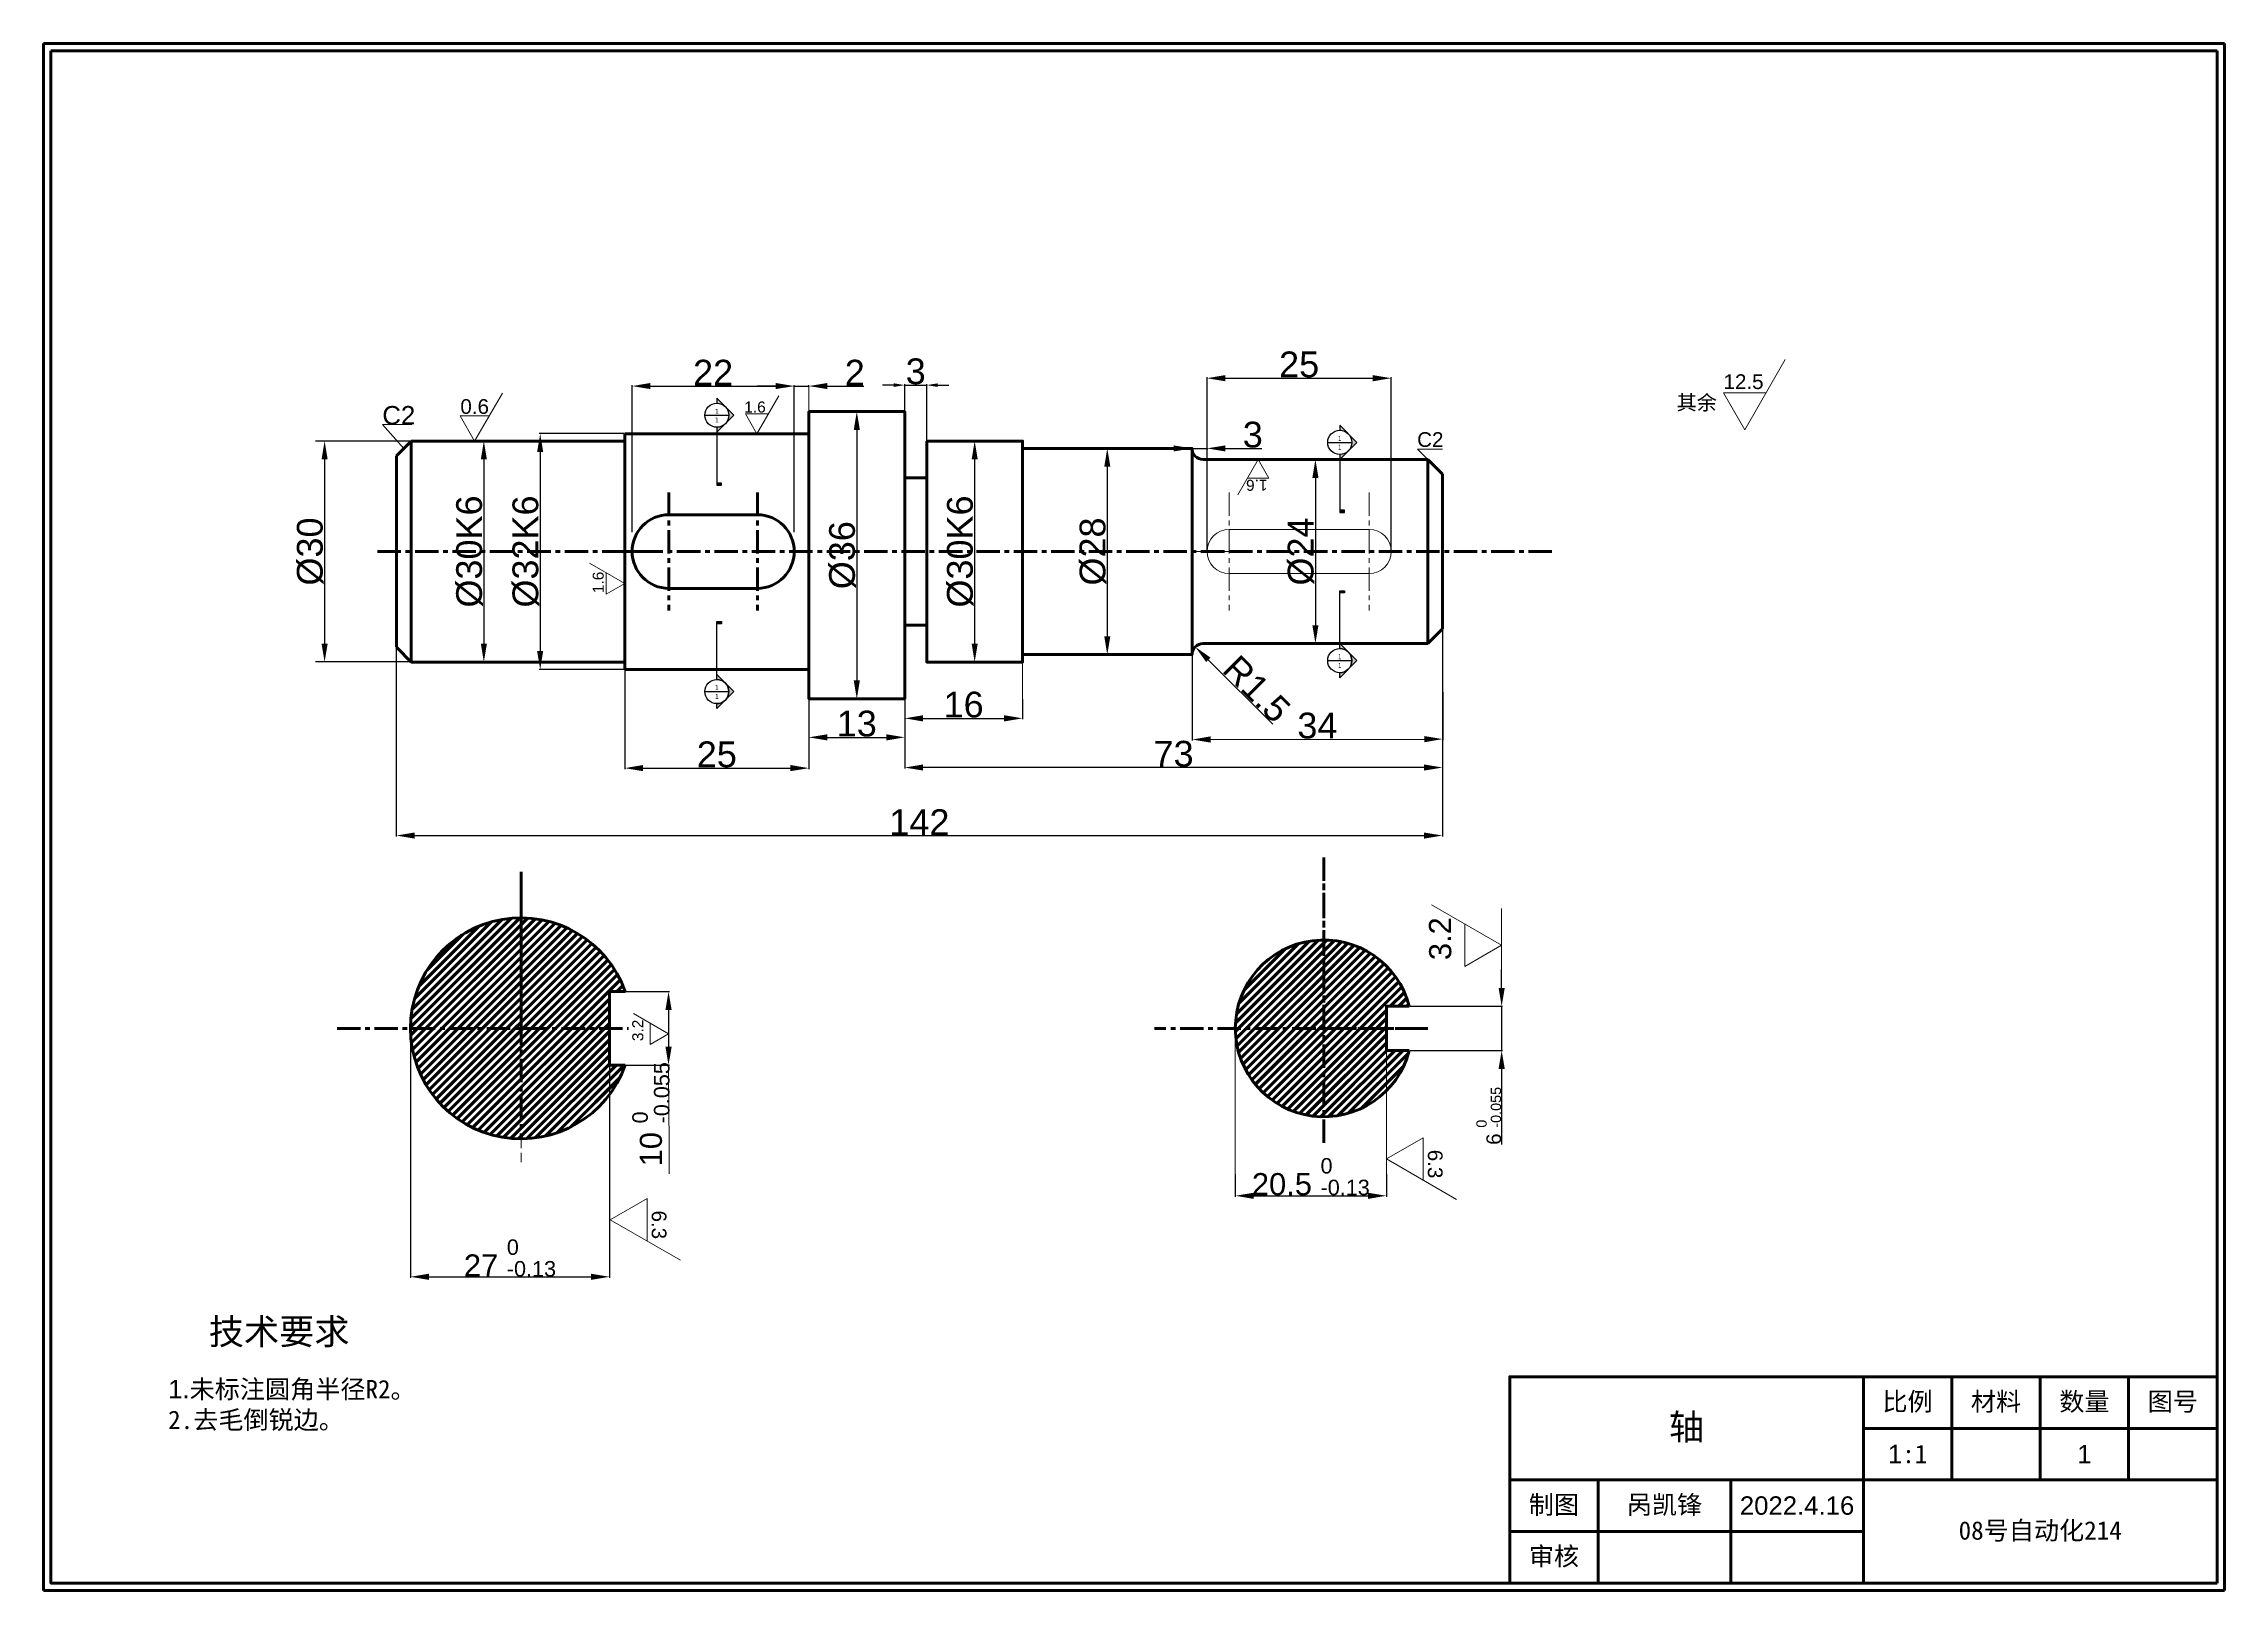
# Model space of a CAD drawing. Header units: millimetres. Extents: x 27201 to 30161, y 40204 to 42304.
import ezdxf
from ezdxf.enums import TextEntityAlignment as Align

# ---------------------------------------------------------------- set-up
doc = ezdxf.new("R2010")
doc.units = ezdxf.units.MM
doc.linetypes.add('CENTER', pattern=[50.8, 31.75, -6.35, 6.35, -6.35])
doc.linetypes.add('DASHED', pattern=[19.05, 12.7, -6.35])
for name, color, linetype in [('图框', 7, 'Continuous'), ('机械零件', 7, 'Continuous'), ('标注', 7, 'Continuous'), ('标注 @ 1', 7, 'Continuous')]:
    doc.layers.add(name, color=color, linetype=linetype)
doc.styles.get("Standard").update_dxf_attribs({"font": 'arial.ttf', "height": 3.5})
doc.styles.add('宋体', font='tahoma.ttf')
doc.styles.add('样式 1', font='arial.ttf', dxfattribs={"height": 3.5})
doc.dimstyles.new('ISO-25', dxfattribs={"dimtxt": 2.5, "dimasz": 2.5, "dimexe": 1.25, "dimexo": 0.625, "dimtad": 1, "dimtxsty": 'Standard', "dimcen": 2.5, "dimadec": 0, "dimazin": 0, "dimtfac": 1, "dimtmove": 0, "dimatfit": 3, "dimfxl": 1, "dimarcsym": 0})

msp = doc.modelspace()

# ---------------------------------------------------------------- texts
at = {"layer": '标注', "color": 6, "linetype": 'Continuous', "lineweight": 0, "style": '样式 1'}
for s, height, p in [('C2', 25, (27660.733, 41787.225)), ('1.6', 15, (28151.985, 41803.376))]:
    msp.add_text(s, height=height, dxfattribs=at).set_placement(p)
at = {"layer": '标注', "linetype": 'Continuous', "lineweight": 0, "style": '样式 1'}
for s, width, heights, insert, char_height, attachment_point in [('12.5', 83.86751, [0], (29481.132, 41855.263), 20, 1), ('{\\fSimSun|b0|i0|c134|p2;其余}', 83.86751, [29.566], (29417.539, 41826.92), 20, 1), ('{\\fSimSun|b0|i0|c134|p2;比例}', 120, [0], (29730.974, 40459.262), 25, 5), ('{\\fSimSun|b0|i0|c134|p2;材料}', 120, [0], (29850.974, 40459.262), 25, 5), ('{\\fSimSun|b0|i0|c134|p2;数量}', 120, [0], (29970.974, 40459.262), 25, 5), ('{\\fSimSun|b0|i0|c134|p2;图号}', 120, [0], (30090.974, 40459.262), 25, 5), ('{\\fSimSun|b0|i0|c134|p2;轴}', 480, [0], (29430.974, 40424.262), 35, 5), ('1{\\fSimSun|b0|i0|c134|p2;:1}', 120, [0], (29730.974, 40389.262), 25, 5), ('1', 120, [0], (29970.974, 40389.262), 25, 5), ('{\\fSimSun|b0|i0|c134|p2;制图}', 120, [0], (29250.974, 40319.262), 25, 5), ('{\\fSimSun|b0|i0|c134|p2;呙凯锋}', 180, [0], (29400.974, 40319.262), 25, 5), ('2022.4.16', 180, [0], (29580.974, 40319.262), 25, 5), ('{\\fSimSun|b0|i0|c134|p2;08号自动化214}', 480, [0], (29910.974, 40284.262), 25, 5), ('{\\fSimSun|b0|i0|c134|p2;审核}', 120, [0], (29250.974, 40249.262), 25, 5)]:
    msp.add_mtext_dynamic_manual_height_columns(s, width=width, gutter_width=17.5, heights=heights, dxfattribs=dict(at, insert=insert, char_height=char_height, attachment_point=attachment_point))
at = {"layer": '标注', "color": 6, "linetype": 'Continuous', "lineweight": 0, "char_height": 20, "attachment_point": 1, "style": '样式 1'}
for s, width, insert in [('0.6', 57.34498, (27766.658, 41821.575)), ('C2', 33.99344, (29065.288, 41776.705))]:
    msp.add_mtext_dynamic_manual_height_columns(s, width=width, gutter_width=17.5, heights=[0], dxfattribs=dict(at, insert=insert))
at = {"layer": '标注', "color": 6, "linetype": 'Continuous', "lineweight": 0, "char_height": 15, "attachment_point": 1, "style": '样式 1'}
for width, insert, rotation in [(41.93376, (28862.21, 41697.129), 180), (22.6314, (27946.196, 41558.202), 90)]:
    msp.add_mtext_dynamic_manual_height_columns('1.6', width=width, gutter_width=17.5, heights=[0], dxfattribs=dict(at, insert=insert, rotation=rotation))
at = {"layer": '标注', "color": 3, "linetype": 'Continuous', "lineweight": 0, "attachment_point": 1, "style": '样式 1'}
for s, width, heights, insert, char_height, rotation in [('3.2', 24.18433, [13.75], (29081.631, 41059.821), 30, 90.373878), ('3.2', 24.18433, [13.75], (28000, 40949.91), 15, 90.373878), ('\\A1;10 {\\H0.7x;\\S0^ -0.055;}', 202.7472, [83.6], (28000, 40780), 30, 90), ('6.3', 7.275957614183426e-12, [0], (29099.86, 40802.5), 20, 270), ('6.3', 7.275957614183426e-12, [0], (28046.368, 40720), 20, 270)]:
    msp.add_mtext_dynamic_manual_height_columns(s, width=width, gutter_width=17.5, heights=heights, dxfattribs=dict(at, insert=insert, char_height=char_height, rotation=rotation))
at = {"layer": '标注', "color": 3, "linetype": 'Continuous', "lineweight": 0, "insert": (27425.178, 40573.157), "char_height": 35, "attachment_point": 1, "style": '样式 1'}
msp.add_mtext_dynamic_manual_height_columns('{\\fSimSun|b0|i0|c134|p2;技术要求}', width=747.18311, gutter_width=17.5, heights=[0], dxfattribs=at)
at = {"layer": '标注', "color": 5, "linetype": 'Continuous', "lineweight": 0, "insert": (27370, 40490), "char_height": 25, "attachment_point": 1, "style": '样式 1'}
msp.add_mtext_dynamic_manual_height_columns('1.{\\fSimSun|b0|i0|c134|p2;未标注圆角半径R2。\\P2.去毛倒锐边。}', width=528.86641, gutter_width=17.5, heights=[0], dxfattribs=at)

# ---------------------------------------------------------------- blocks, each defined once
blk = doc.blocks.new('*D1')
at = {"layer": 'Defpoints', "color": 0, "linetype": 'Continuous', "lineweight": 0, "transparency": 16777216}
for p in [(27699.7, 41764.7), (27582.4, 41464.7), (27699.7, 41464.7)]:
    blk.add_point(p, dxfattribs=at)
at = {"layer": '标注', "color": 0, "linetype": 'Continuous', "lineweight": -2, "transparency": 16777216}
for p, q in [((27699.1, 41764.7), (27569.9, 41764.7)), ((27582.4, 41739.7), (27582.4, 41489.7)), ((27699.1, 41464.7), (27569.9, 41464.7))]:
    blk.add_line(p, q, dxfattribs=at)
at = {"layer": '标注', "color": 0, "linetype": 'Continuous', "lineweight": 0, "transparency": 16777216}
for points in [[(27578.2, 41739.7), (27586.5, 41739.7), (27582.4, 41764.7)], [(27578.2, 41489.7), (27586.5, 41489.7), (27582.4, 41464.7)]]:
    blk.add_solid(points, dxfattribs=at)
at = {"layer": '标注', "color": 0, "linetype": 'Continuous', "lineweight": 0, "transparency": 16777216, "insert": (27562.9, 41614.7), "char_height": 3.5, "attachment_point": 5, "rotation": 90}
blk.add_mtext('{\\H10x;%%C30}', dxfattribs=at)
blk = doc.blocks.new('*D2')
at = {"layer": 'Defpoints', "color": 0, "linetype": 'Continuous', "lineweight": 0, "transparency": 16777216}
for p in [(27844.7, 41764.7), (27798.5, 41464.7), (27844.7, 41464.7)]:
    blk.add_point(p, dxfattribs=at)
at = {"layer": '标注', "color": 0, "linetype": 'Continuous', "lineweight": -2, "transparency": 16777216}
for p, q in [((27844.1, 41764.7), (27797.3, 41764.7)), ((27798.5, 41739.7), (27798.5, 41489.7)), ((27844.1, 41464.7), (27797.3, 41464.7))]:
    blk.add_line(p, q, dxfattribs=at)
at = {"layer": '标注', "color": 0, "linetype": 'Continuous', "lineweight": 0, "transparency": 16777216}
for points in [[(27794.4, 41739.7), (27802.7, 41739.7), (27798.5, 41764.7)], [(27794.4, 41489.7), (27802.7, 41489.7), (27798.5, 41464.7)]]:
    blk.add_solid(points, dxfattribs=at)
at = {"layer": '标注', "color": 0, "linetype": 'Continuous', "lineweight": 0, "transparency": 16777216, "insert": (27779.1, 41614.7), "char_height": 3.5, "width": 10.989, "attachment_point": 5, "rotation": 90}
blk.add_mtext('{\\H10x;%%C30K6}', dxfattribs=at)
blk = doc.blocks.new('*D3')
at = {"layer": 'Defpoints', "color": 0, "linetype": 'Continuous', "lineweight": 0, "transparency": 16777216}
for p in [(27989.7, 41774.7), (27875, 41454.7), (27989.7, 41454.7)]:
    blk.add_point(p, dxfattribs=at)
at = {"layer": '标注', "color": 0, "linetype": 'Continuous', "lineweight": -2, "transparency": 16777216}
for p, q in [((27989.1, 41774.7), (27873.7, 41774.7)), ((27875, 41749.7), (27875, 41479.7)), ((27989.1, 41454.7), (27873.7, 41454.7))]:
    blk.add_line(p, q, dxfattribs=at)
at = {"layer": '标注', "color": 0, "linetype": 'Continuous', "lineweight": 0, "transparency": 16777216}
for points in [[(27870.8, 41749.7), (27879.1, 41749.7), (27875, 41774.7)], [(27870.8, 41479.7), (27879.1, 41479.7), (27875, 41454.7)]]:
    blk.add_solid(points, dxfattribs=at)
at = {"layer": '标注', "color": 0, "linetype": 'Continuous', "lineweight": 0, "transparency": 16777216, "insert": (27855.5, 41614.7), "char_height": 3.5, "width": 10.989, "attachment_point": 5, "rotation": 90}
blk.add_mtext('{\\H10x;%%C32K6}', dxfattribs=at)
blk = doc.blocks.new('*D4')
at = {"layer": 'Defpoints', "color": 0, "linetype": 'Continuous', "lineweight": 0, "ltscale": 15, "transparency": 16777216}
for p in [(28219.7, 41839.3), (27999.7, 41640.4), (28219.7, 41640.4)]:
    blk.add_point(p, dxfattribs=at)
at = {"layer": '标注', "color": 0, "linetype": 'Continuous', "lineweight": -2, "ltscale": 15, "transparency": 16777216}
for p, q in [((27999.7, 41641.1), (27999.7, 41840.6)), ((28024.7, 41839.3), (28194.7, 41839.3)), ((28219.7, 41641.1), (28219.7, 41840.6))]:
    blk.add_line(p, q, dxfattribs=at)
at = {"layer": '标注', "color": 0, "linetype": 'Continuous', "lineweight": 0, "ltscale": 15, "transparency": 16777216}
for points in [[(28024.7, 41843.5), (28024.7, 41835.2), (27999.7, 41839.3)], [(28194.7, 41843.5), (28194.7, 41835.2), (28219.7, 41839.3)]]:
    blk.add_solid(points, dxfattribs=at)
at = {"layer": '标注', "color": 0, "linetype": 'Continuous', "lineweight": 0, "ltscale": 15, "transparency": 16777216, "insert": (28109.7, 41857.5), "char_height": 3.5, "attachment_point": 5}
blk.add_mtext('{\\H10x;22}', dxfattribs=at)
blk = doc.blocks.new('表面粗糙度')
at = {"layer": '标注', "linetype": 'Continuous', "lineweight": 0}
for p, q in [((-87.7, -10.3), (-32.7, 85)), ((-116.6, 39.7), (-58.9, 39.7)), ((-87.7, -10.3), (-116.6, 39.7)), ((-116.6, 39.7), (-60.2, 39.7))]:
    blk.add_line(p, q, dxfattribs=at)
blk = doc.blocks.new('*U15')
blk.add_hatch(color=256).paths.add_polyline_path([(0.125, 1.812), (0.125, 1.757), (0, 1.757), (0, 1.812)])
h = blk.add_hatch(color=256)
edge = h.paths.add_edge_path()
edge.add_line((0, 0.312), (0, 0.442))
edge.add_line((0, 0.442), (0.442, 0))
edge.add_line((0.442, 0), (0, -0.442))
edge.add_line((0, -0.442), (0, -0.313))
edge.add_arc((0, 0), 0.312, 270, 450)
for p, q in [((0, 0.312), (0, 1.812)), ((-0.313, 0), (0.312, 0))]:
    blk.add_line(p, q)
blk.add_lwpolyline([(0.125, 1.812), (0.125, 1.757), (0, 1.757), (0, 1.812)], close=True)
blk.add_lwpolyline([(0, 0.312), (0, 0.442), (0.442, 0), (0, -0.442), (0, -0.313, 1)], format="xyb", close=True)
blk.add_circle((0, 0), 0.312)
at = {"style": '宋体', "flags": 8}
blk.add_attdef('视图编号', text='', height=0.125, dxfattribs=at).set_placement((0, 0), align=Align.BOTTOM_CENTER)
blk.add_attdef('图纸编号', text='', height=0.125, dxfattribs=at).set_placement((0, -0.063), align=Align.TOP_CENTER)
blk = doc.blocks.new('*U18')
h = blk.add_hatch(color=256)
edge = h.paths.add_edge_path()
edge.add_line((0, -0.313), (0, -0.442))
edge.add_line((0, -0.442), (0.442, 0))
edge.add_line((0.442, 0), (0, 0.442))
edge.add_line((0, 0.442), (0, 0.312))
edge.add_arc((0, 0), 0.312, -90, 90, ccw=False)
blk.add_hatch(color=256).paths.add_polyline_path([(0.125, -1.812), (0.125, -1.757), (0, -1.757), (0, -1.812)])
for p, q in [((-0.313, 0), (0.312, 0)), ((0, -0.313), (0, -1.812))]:
    blk.add_line(p, q)
blk.add_lwpolyline([(0, -0.313), (0, -0.442), (0.442, 0), (0, 0.442), (0, 0.312, -1)], format="xyb", close=True)
blk.add_lwpolyline([(0.125, -1.812), (0.125, -1.757), (0, -1.757), (0, -1.812)], close=True)
blk.add_circle((0, 0), 0.312)
at = {"style": '宋体', "flags": 8}
blk.add_attdef('视图编号', text='', height=0.125, dxfattribs=at).set_placement((0, 0), align=Align.BOTTOM_CENTER)
blk.add_attdef('图纸编号', text='', height=0.125, dxfattribs=at).set_placement((0, -0.063), align=Align.TOP_CENTER)
blk = doc.blocks.new('*D19')
at = {"layer": 'Defpoints', "color": 0, "linetype": 'Continuous', "lineweight": 0, "transparency": 16777216}
for p in [(28219.7, 41839.3), (28239.7, 41839.3), (28239.7, 41839.3)]:
    blk.add_point(p, dxfattribs=at)
at = {"layer": '标注', "color": 0, "linetype": 'Continuous', "lineweight": -2, "transparency": 16777216}
for p, q in [((28194.7, 41839.3), (28169.7, 41839.3)), ((28219.7, 41840), (28219.7, 41840.6)), ((28219.7, 41839.3), (28239.7, 41839.3)), ((28239.7, 41840), (28239.7, 41840.6)), ((28264.7, 41839.3), (28314.2, 41839.3))]:
    blk.add_line(p, q, dxfattribs=at)
at = {"layer": '标注', "color": 0, "linetype": 'Continuous', "lineweight": 0, "transparency": 16777216}
for points in [[(28194.7, 41843.5), (28194.7, 41835.2), (28219.7, 41839.3)], [(28264.7, 41843.5), (28264.7, 41835.2), (28239.7, 41839.3)]]:
    blk.add_solid(points, dxfattribs=at)
at = {"layer": '标注', "color": 0, "linetype": 'Continuous', "lineweight": 0, "transparency": 16777216, "insert": (28302, 41857.5), "char_height": 3.5, "attachment_point": 5}
blk.add_mtext('{\\H10x;2}', dxfattribs=at)
blk = doc.blocks.new('*D20')
at = {"layer": 'Defpoints', "color": 0, "linetype": 'Continuous', "lineweight": 0, "transparency": 16777216}
for p in [(27989.7, 41454.7), (28239.7, 41454.7), (28239.7, 41320.6)]:
    blk.add_point(p, dxfattribs=at)
at = {"layer": '标注', "color": 0, "linetype": 'Continuous', "lineweight": -2, "transparency": 16777216}
for p, q in [((27989.7, 41454.1), (27989.7, 41319.4)), ((28239.7, 41454.1), (28239.7, 41319.4)), ((28014.7, 41320.6), (28214.7, 41320.6))]:
    blk.add_line(p, q, dxfattribs=at)
at = {"layer": '标注', "color": 0, "linetype": 'Continuous', "lineweight": 0, "transparency": 16777216}
for points in [[(28014.7, 41324.8), (28014.7, 41316.5), (27989.7, 41320.6)], [(28214.7, 41324.8), (28214.7, 41316.5), (28239.7, 41320.6)]]:
    blk.add_solid(points, dxfattribs=at)
at = {"layer": '标注', "color": 0, "linetype": 'Continuous', "lineweight": 0, "transparency": 16777216, "insert": (28114.7, 41339.1), "char_height": 3.5, "attachment_point": 5}
blk.add_mtext('{\\H10x;25}', dxfattribs=at)
blk = doc.blocks.new('*D21')
at = {"layer": 'Defpoints', "color": 0, "linetype": 'Continuous', "lineweight": 0, "transparency": 16777216}
for p in [(27679.7, 41484.7), (29099.7, 41484.7), (29099.7, 41229.1)]:
    blk.add_point(p, dxfattribs=at)
at = {"layer": '标注', "color": 0, "linetype": 'Continuous', "lineweight": -2, "transparency": 16777216}
for p, q in [((27679.7, 41484.1), (27679.7, 41227.8)), ((29099.7, 41484.1), (29099.7, 41227.8)), ((27704.7, 41229.1), (29074.7, 41229.1))]:
    blk.add_line(p, q, dxfattribs=at)
at = {"layer": '标注', "color": 0, "linetype": 'Continuous', "lineweight": 0, "transparency": 16777216}
for points in [[(27704.7, 41233.2), (27704.7, 41224.9), (27679.7, 41229.1)], [(29074.7, 41233.2), (29074.7, 41224.9), (29099.7, 41229.1)]]:
    blk.add_solid(points, dxfattribs=at)
at = {"layer": '标注', "color": 0, "linetype": 'Continuous', "lineweight": 0, "transparency": 16777216, "insert": (28389.7, 41247.3), "char_height": 3.5, "attachment_point": 5}
blk.add_mtext('{\\H10x;142}', dxfattribs=at)
blk = doc.blocks.new('*D22')
at = {"layer": 'Defpoints', "color": 0, "linetype": 'Continuous', "lineweight": 0, "transparency": 16777216}
for p in [(28304.7, 41804.7), (28304.7, 41414.7), (28304.7, 41414.7)]:
    blk.add_point(p, dxfattribs=at)
at = {"layer": '标注', "color": 0, "linetype": 'Continuous', "lineweight": -2, "transparency": 16777216}
for p, q in [((28304.1, 41804.7), (28303.5, 41804.7)), ((28304.7, 41779.7), (28304.7, 41439.7)), ((28304.1, 41414.7), (28303.5, 41414.7))]:
    blk.add_line(p, q, dxfattribs=at)
at = {"layer": '标注', "color": 0, "linetype": 'Continuous', "lineweight": 0, "transparency": 16777216}
for points in [[(28300.6, 41779.7), (28308.9, 41779.7), (28304.7, 41804.7)], [(28300.6, 41439.7), (28308.9, 41439.7), (28304.7, 41414.7)]]:
    blk.add_solid(points, dxfattribs=at)
at = {"layer": '标注', "color": 0, "linetype": 'Continuous', "lineweight": 0, "transparency": 16777216, "insert": (28285.3, 41609.7), "char_height": 3.5, "attachment_point": 5, "rotation": 90}
blk.add_mtext('{\\H10x;%%C36}', dxfattribs=at)
blk = doc.blocks.new('*D23')
at = {"layer": 'Defpoints', "color": 0, "linetype": 'Continuous', "lineweight": 0, "transparency": 16777216}
for p in [(28399.7, 41840.6), (28369.7, 41714.7), (28399.7, 41714.7)]:
    blk.add_point(p, dxfattribs=at)
at = {"layer": '标注', "color": 0, "linetype": 'Continuous', "lineweight": -2, "transparency": 16777216}
for p, q in [((28354.7, 41840.6), (28339.7, 41840.6)), ((28369.7, 41715.3), (28369.7, 41841.8)), ((28369.7, 41840.6), (28399.7, 41840.6)), ((28399.7, 41715.3), (28399.7, 41841.8)), ((28414.7, 41840.6), (28429.7, 41840.6))]:
    blk.add_line(p, q, dxfattribs=at)
at = {"layer": '标注', "color": 0, "linetype": 'Continuous', "lineweight": 0, "transparency": 16777216}
for points in [[(28354.7, 41843.1), (28354.7, 41838.1), (28369.7, 41840.6)], [(28414.7, 41843.1), (28414.7, 41838.1), (28399.7, 41840.6)]]:
    blk.add_solid(points, dxfattribs=at)
at = {"layer": '标注', "color": 0, "linetype": 'Continuous', "lineweight": 0, "transparency": 16777216, "insert": (28384.7, 41859.1), "char_height": 3.5, "attachment_point": 5}
blk.add_mtext('{\\H10x;3}', dxfattribs=at)
blk = doc.blocks.new('*D24')
at = {"layer": 'Defpoints', "color": 0, "linetype": 'Continuous', "lineweight": 0, "transparency": 16777216}
for p in [(28464.7, 41764.7), (28464.7, 41464.7), (28464.7, 41464.7)]:
    blk.add_point(p, dxfattribs=at)
at = {"layer": '标注', "color": 0, "linetype": 'Continuous', "lineweight": -2, "transparency": 16777216}
for p, q in [((28464.1, 41764.7), (28463.5, 41764.7)), ((28464.7, 41739.7), (28464.7, 41489.7)), ((28464.1, 41464.7), (28463.5, 41464.7))]:
    blk.add_line(p, q, dxfattribs=at)
at = {"layer": '标注', "color": 0, "linetype": 'Continuous', "lineweight": 0, "transparency": 16777216}
for points in [[(28460.6, 41739.7), (28468.9, 41739.7), (28464.7, 41764.7)], [(28460.6, 41489.7), (28468.9, 41489.7), (28464.7, 41464.7)]]:
    blk.add_solid(points, dxfattribs=at)
at = {"layer": '标注', "color": 0, "linetype": 'Continuous', "lineweight": 0, "transparency": 16777216, "insert": (28445.3, 41614.7), "char_height": 3.5, "attachment_point": 5, "rotation": 90}
blk.add_mtext('{\\H10x;%%C30K6}', dxfattribs=at)
blk = doc.blocks.new('*D25')
at = {"layer": 'Defpoints', "color": 0, "linetype": 'Continuous', "lineweight": 0, "transparency": 16777216}
for p in [(28644.7, 41754.7), (28644.7, 41474.7), (28644.7, 41474.7)]:
    blk.add_point(p, dxfattribs=at)
at = {"layer": '标注', "color": 0, "linetype": 'Continuous', "lineweight": -2, "transparency": 16777216}
for p, q in [((28644.1, 41754.7), (28643.5, 41754.7)), ((28644.7, 41729.7), (28644.7, 41499.7)), ((28644.1, 41474.7), (28643.5, 41474.7))]:
    blk.add_line(p, q, dxfattribs=at)
at = {"layer": '标注', "color": 0, "linetype": 'Continuous', "lineweight": 0, "transparency": 16777216}
for points in [[(28640.6, 41729.7), (28648.9, 41729.7), (28644.7, 41754.7)], [(28640.6, 41499.7), (28648.9, 41499.7), (28644.7, 41474.7)]]:
    blk.add_solid(points, dxfattribs=at)
at = {"layer": '标注', "color": 0, "linetype": 'Continuous', "lineweight": 0, "transparency": 16777216, "insert": (28625.3, 41614.7), "char_height": 3.5, "attachment_point": 5, "rotation": 90}
blk.add_mtext('{\\H10x;%%C28}', dxfattribs=at)
blk = doc.blocks.new('*D26')
at = {"layer": 'Defpoints', "color": 0, "linetype": 'Continuous', "lineweight": 0, "transparency": 16777216}
for p in [(28759.7, 41754.7), (28780.1, 41754.7), (28780.1, 41754.7)]:
    blk.add_point(p, dxfattribs=at)
at = {"layer": '标注', "color": 0, "linetype": 'Continuous', "lineweight": -2, "transparency": 16777216}
for p, q in [((28734.7, 41754.7), (28709.7, 41754.7)), ((28759.7, 41754.7), (28780.1, 41754.7)), ((28759.7, 41754.1), (28759.7, 41753.4)), ((28780.1, 41754.1), (28780.1, 41753.4)), ((28805.1, 41754.7), (28854.3, 41754.7))]:
    blk.add_line(p, q, dxfattribs=at)
at = {"layer": '标注', "color": 0, "linetype": 'Continuous', "lineweight": 0, "transparency": 16777216}
for points in [[(28734.7, 41758.8), (28734.7, 41750.5), (28759.7, 41754.7)], [(28805.1, 41758.8), (28805.1, 41750.5), (28780.1, 41754.7)]]:
    blk.add_solid(points, dxfattribs=at)
at = {"layer": '标注', "color": 0, "linetype": 'Continuous', "lineweight": 0, "transparency": 16777216, "insert": (28842.2, 41773.2), "char_height": 3.5, "attachment_point": 5}
blk.add_mtext('{\\H10x;3}', dxfattribs=at)
blk = doc.blocks.new('*D28')
at = {"layer": 'Defpoints', "color": 0, "linetype": 'Continuous', "lineweight": 0, "transparency": 16777216}
for p in [(28961.9, 41739.7), (28927.2, 41489.7), (28961.9, 41489.7)]:
    blk.add_point(p, dxfattribs=at)
at = {"layer": '标注', "color": 0, "linetype": 'Continuous', "lineweight": -2, "transparency": 16777216}
for p, q in [((28961.2, 41739.7), (28926, 41739.7)), ((28927.2, 41714.7), (28927.2, 41514.7)), ((28961.2, 41489.7), (28926, 41489.7))]:
    blk.add_line(p, q, dxfattribs=at)
at = {"layer": '标注', "color": 0, "linetype": 'Continuous', "lineweight": 0, "transparency": 16777216}
for points in [[(28923.1, 41714.7), (28931.4, 41714.7), (28927.2, 41739.7)], [(28923.1, 41514.7), (28931.4, 41514.7), (28927.2, 41489.7)]]:
    blk.add_solid(points, dxfattribs=at)
at = {"layer": '标注', "color": 0, "linetype": 'Continuous', "lineweight": 0, "transparency": 16777216, "insert": (28907.8, 41614.7), "char_height": 3.5, "attachment_point": 5, "rotation": 90}
blk.add_mtext('{\\H10x;%%C24}', dxfattribs=at)
blk = doc.blocks.new('*D32')
at = {"layer": 'Defpoints', "color": 0, "linetype": 'Continuous', "lineweight": 0, "transparency": 16777216}
for p in [(28764.1, 41485.3), (28774.7, 41474.7)]:
    blk.add_point(p, dxfattribs=at)
at = {"layer": '标注', "color": 0, "linetype": 'Continuous', "lineweight": -2, "transparency": 16777216}
blk.add_line((28869.3, 41380.1), (28781.8, 41467.6), dxfattribs=at)
at = {"layer": '标注', "color": 0, "linetype": 'Continuous', "lineweight": 0, "transparency": 16777216}
blk.add_solid([(28784.8, 41470.6), (28778.9, 41464.7), (28764.1, 41485.3)], dxfattribs=at)
at = {"layer": '标注', "color": 0, "linetype": 'Continuous', "lineweight": 0, "transparency": 16777216, "insert": (28847.5, 41428.1), "char_height": 3.5, "attachment_point": 5, "rotation": 315}
blk.add_mtext('{\\H10x;R1.5}', dxfattribs=at)
blk = doc.blocks.new('*D34')
at = {"layer": 'Defpoints', "color": 0, "linetype": 'Continuous', "lineweight": 0, "transparency": 16777216}
for p in [(28239.7, 41414.7), (28369.7, 41414.7), (28369.7, 41362.4)]:
    blk.add_point(p, dxfattribs=at)
at = {"layer": '标注', "color": 0, "linetype": 'Continuous', "lineweight": -2, "transparency": 16777216}
for p, q in [((28239.7, 41414.1), (28239.7, 41361.2)), ((28369.7, 41414.1), (28369.7, 41361.2)), ((28264.7, 41362.4), (28344.7, 41362.4))]:
    blk.add_line(p, q, dxfattribs=at)
at = {"layer": '标注', "color": 0, "linetype": 'Continuous', "lineweight": 0, "transparency": 16777216}
for points in [[(28264.7, 41366.6), (28264.7, 41358.2), (28239.7, 41362.4)], [(28344.7, 41366.6), (28344.7, 41358.2), (28369.7, 41362.4)]]:
    blk.add_solid(points, dxfattribs=at)
at = {"layer": '标注', "color": 0, "linetype": 'Continuous', "lineweight": 0, "transparency": 16777216, "insert": (28304.7, 41380.9), "char_height": 3.5, "attachment_point": 5}
blk.add_mtext('{\\H10x;13}', dxfattribs=at)
blk = doc.blocks.new('*D35')
at = {"layer": 'Defpoints', "color": 0, "linetype": 'Continuous', "lineweight": 0, "transparency": 16777216}
for p in [(28369.7, 41414.7), (28529.7, 41414.7), (28529.7, 41388.2)]:
    blk.add_point(p, dxfattribs=at)
at = {"layer": '标注', "color": 0, "linetype": 'Continuous', "lineweight": -2, "transparency": 16777216}
for p, q in [((28369.7, 41414.1), (28369.7, 41386.9)), ((28529.7, 41414.1), (28529.7, 41386.9)), ((28394.7, 41388.2), (28504.7, 41388.2))]:
    blk.add_line(p, q, dxfattribs=at)
at = {"layer": '标注', "color": 0, "linetype": 'Continuous', "lineweight": 0, "transparency": 16777216}
for points in [[(28394.7, 41392.4), (28394.7, 41384), (28369.7, 41388.2)], [(28504.7, 41392.4), (28504.7, 41384), (28529.7, 41388.2)]]:
    blk.add_solid(points, dxfattribs=at)
at = {"layer": '标注', "color": 0, "linetype": 'Continuous', "lineweight": 0, "transparency": 16777216, "insert": (28449.7, 41406.7), "char_height": 3.5, "attachment_point": 5}
blk.add_mtext('{\\H10x;16}', dxfattribs=at)
blk = doc.blocks.new('*D36')
at = {"layer": 'Defpoints', "color": 0, "linetype": 'Continuous', "lineweight": 0, "transparency": 16777216}
for p in [(28369.7, 41509.7), (29099.7, 41509.7), (28369.7, 41321.4)]:
    blk.add_point(p, dxfattribs=at)
at = {"layer": '标注', "color": 0, "linetype": 'Continuous', "lineweight": -2, "transparency": 16777216}
for p, q in [((28369.7, 41509.1), (28369.7, 41320.2)), ((29099.7, 41509.1), (29099.7, 41320.2)), ((29074.7, 41321.4), (28394.7, 41321.4))]:
    blk.add_line(p, q, dxfattribs=at)
at = {"layer": '标注', "color": 0, "linetype": 'Continuous', "lineweight": 0, "transparency": 16777216}
for points in [[(28394.7, 41325.6), (28394.7, 41317.3), (28369.7, 41321.4)], [(29074.7, 41325.6), (29074.7, 41317.3), (29099.7, 41321.4)]]:
    blk.add_solid(points, dxfattribs=at)
at = {"layer": '标注', "color": 0, "linetype": 'Continuous', "lineweight": 0, "transparency": 16777216, "insert": (28734.7, 41339.9), "char_height": 3.5, "attachment_point": 5}
blk.add_mtext('{\\H10x;73}', dxfattribs=at)
blk = doc.blocks.new('*D37')
at = {"layer": 'Defpoints', "color": 0, "linetype": 'Continuous', "lineweight": 0, "transparency": 16777216}
for p in [(28759.7, 41489.7), (29099.7, 41490.3), (29100, 41360)]:
    blk.add_point(p, dxfattribs=at)
at = {"layer": '标注', "color": 0, "linetype": 'Continuous', "lineweight": -2, "transparency": 16777216}
for p, q in [((28759.7, 41489.1), (28760, 41358.2)), ((29099.7, 41489.7), (29100, 41358.8)), ((28785, 41359.5), (29075, 41360))]:
    blk.add_line(p, q, dxfattribs=at)
at = {"layer": '标注', "color": 0, "linetype": 'Continuous', "lineweight": 0, "transparency": 16777216}
for points in [[(28785, 41363.7), (28785, 41355.3), (28760, 41359.4)], [(29075, 41364.2), (29075, 41355.8), (29100, 41360)]]:
    blk.add_solid(points, dxfattribs=at)
at = {"layer": '标注', "color": 0, "linetype": 'Continuous', "lineweight": 0, "transparency": 16777216, "insert": (28929.9, 41378.2), "char_height": 3.5, "attachment_point": 5, "rotation": 0.0995}
blk.add_mtext('{\\H10x;34}', dxfattribs=at)
blk = doc.blocks.new('*D38')
at = {"layer": 'Defpoints', "color": 0, "linetype": 'Continuous', "lineweight": 0, "transparency": 16777216}
for p in [(29030.1, 41850), (28780.1, 41614.7), (29030.1, 41614.7)]:
    blk.add_point(p, dxfattribs=at)
at = {"layer": '标注', "color": 0, "linetype": 'Continuous', "lineweight": -2, "transparency": 16777216}
for p, q in [((28780.1, 41615.3), (28780.1, 41851.2)), ((28805.1, 41850), (29005.1, 41850)), ((29030.1, 41615.3), (29030.1, 41851.2))]:
    blk.add_line(p, q, dxfattribs=at)
at = {"layer": '标注', "color": 0, "linetype": 'Continuous', "lineweight": 0, "transparency": 16777216}
for points in [[(28805.1, 41854.2), (28805.1, 41845.8), (28780.1, 41850)], [(29005.1, 41854.2), (29005.1, 41845.8), (29030.1, 41850)]]:
    blk.add_solid(points, dxfattribs=at)
at = {"layer": '标注', "color": 0, "linetype": 'Continuous', "lineweight": 0, "transparency": 16777216, "insert": (28905.1, 41868.5), "char_height": 3.5, "attachment_point": 5}
blk.add_mtext('{\\H10x;25}', dxfattribs=at)
blk = doc.blocks.new('*D39')
at = {"layer": 'Defpoints', "color": 0, "linetype": 'Continuous', "lineweight": 0, "transparency": 16777216}
for p in [(27968.2, 41017.3), (27968.2, 40917.3), (28049.2, 40917.3)]:
    blk.add_point(p, dxfattribs=at)
at = {"layer": '标注', "color": 0, "linetype": 'Continuous', "lineweight": -2, "transparency": 16777216}
for p, q in [((27968.8, 41017.3), (28050.4, 41017.3)), ((28049.2, 40992.3), (28049.2, 40942.3)), ((27968.8, 40917.3), (28050.4, 40917.3))]:
    blk.add_line(p, q, dxfattribs=at)
at = {"layer": '标注', "color": 0, "linetype": 'Continuous', "lineweight": 0, "transparency": 16777216}
for points in [[(28045, 40992.3), (28053.4, 40992.3), (28049.2, 41017.3)], [(28045, 40942.3), (28053.4, 40942.3), (28049.2, 40917.3)]]:
    blk.add_solid(points, dxfattribs=at)
blk = doc.blocks.new('*D40')
at = {"layer": 'Defpoints', "color": 0, "linetype": 'Continuous', "lineweight": 0, "transparency": 16777216}
for p in [(27699, 40967.3), (27969, 40967.3), (27969, 40630)]:
    blk.add_point(p, dxfattribs=at)
at = {"layer": '标注', "color": 0, "linetype": 'Continuous', "lineweight": -2, "transparency": 16777216}
for p, q in [((27699, 40966.7), (27699, 40628.8)), ((27969, 40966.7), (27969, 40628.8)), ((27724, 40630), (27944, 40630))]:
    blk.add_line(p, q, dxfattribs=at)
at = {"layer": '标注', "color": 0, "linetype": 'Continuous', "lineweight": 0, "transparency": 16777216}
for points in [[(27724, 40634.2), (27724, 40625.8), (27699, 40630)], [(27944, 40634.2), (27944, 40625.8), (27969, 40630)]]:
    blk.add_solid(points, dxfattribs=at)
at = {"layer": '标注', "color": 0, "linetype": 'Continuous', "lineweight": 0, "transparency": 16777216, "insert": (27834, 40655.6), "char_height": 3.5, "width": 148.212, "attachment_point": 5}
blk.add_mtext('{\\H8.5714x;27 \\H0.7x;\\S0^ -0.13;}', dxfattribs=at)
blk = doc.blocks.new('*D41')
at = {"layer": 'Defpoints', "color": 0, "linetype": 'Continuous', "lineweight": 0, "transparency": 16777216}
for p in [(28818.5, 40770), (29023.5, 40770), (29023.5, 40740)]:
    blk.add_point(p, dxfattribs=at)
at = {"layer": '标注', "color": 0, "linetype": 'Continuous', "lineweight": -2, "transparency": 16777216}
for p, q in [((28818.5, 40769.4), (28818.5, 40738.8)), ((29023.5, 40769.4), (29023.5, 40738.8)), ((28843.5, 40740), (28998.5, 40740))]:
    blk.add_line(p, q, dxfattribs=at)
at = {"layer": '标注', "color": 0, "linetype": 'Continuous', "lineweight": 0, "transparency": 16777216}
for points in [[(28843.5, 40744.2), (28843.5, 40735.8), (28818.5, 40740)], [(28998.5, 40744.2), (28998.5, 40735.8), (29023.5, 40740)]]:
    blk.add_solid(points, dxfattribs=at)
at = {"layer": '标注', "color": 0, "linetype": 'Continuous', "lineweight": 0, "transparency": 16777216, "insert": (28921, 40765.8), "char_height": 3.5, "width": 211.081, "attachment_point": 5}
blk.add_mtext('{\\H8.5714x;20.5 \\H0.7x;\\S0^ -0.13;}', dxfattribs=at)
blk = doc.blocks.new('*D42')
at = {"layer": 'Defpoints', "color": 0, "linetype": 'Continuous', "lineweight": 0, "transparency": 16777216}
for p in [(29054.7, 40997.3), (29054.7, 40937.3), (29180, 40937.3)]:
    blk.add_point(p, dxfattribs=at)
at = {"layer": '标注', "color": 0, "linetype": 'Continuous', "lineweight": -2, "transparency": 16777216}
for p, q in [((29180, 41022.3), (29180, 41047.3)), ((29055.3, 40997.3), (29181.2, 40997.3)), ((29180, 40997.3), (29180, 40937.3)), ((29055.3, 40937.3), (29181.2, 40937.3)), ((29180, 40912.3), (29180, 40809.8))]:
    blk.add_line(p, q, dxfattribs=at)
at = {"layer": '标注', "color": 0, "linetype": 'Continuous', "lineweight": 0, "transparency": 16777216}
for points in [[(29175.8, 41022.3), (29184.2, 41022.3), (29180, 40997.3)], [(29175.8, 40912.3), (29184.2, 40912.3), (29180, 40937.3)]]:
    blk.add_solid(points, dxfattribs=at)
at = {"layer": '标注', "color": 0, "linetype": 'Continuous', "lineweight": 0, "transparency": 16777216, "insert": (29162.6, 40848.5), "char_height": 3.5, "width": 179.82, "attachment_point": 5, "rotation": 90}
blk.add_mtext('{\\H5.7143x;6 \\H0.7x;\\S0^ -0.055;}', dxfattribs=at)

# ---------------------------------------------------------------- dimensions: what is measured, and where the dimension line sits
at = {"layer": '标注', "color": 6, "linetype": 'Continuous', "lineweight": 0}
for base, p1, p2, text, override, picture, middle in [((29030.103, 41850), (28780.103, 41614.692), (29030.103, 41614.692), '{\\H10x;25}', {"dimasz": 25}, '*D38', (28905.103, 41868.495)), ((28239.746, 41839.328), (28219.746, 41839.328), (28239.746, 41839.328), '{\\H10x;2}', {"dimtxt": 35, "dimasz": 25}, '*D19', (28301.962, 41857.525)), ((28399.746, 41840.578), (28369.746, 41714.692), (28399.746, 41714.692), '{\\H10x;3}', {"dimasz": 15}, '*D23', (28384.746, 41859.085)), ((28780.103, 41754.673), (28759.746, 41754.692), (28780.103, 41754.692), '{\\H10x;3}', {"dimasz": 25}, '*D26', (28842.188, 41773.18)), ((28369.746, 41321.422), (29099.746, 41509.692), (28369.746, 41509.692), '{\\H10x;73}', {"dimasz": 25}, '*D36', (28734.746, 41339.929)), ((29099.746, 41229.068), (27679.746, 41484.692), (29099.746, 41484.692), '{\\H10x;142}', {"dimasz": 25}, '*D21', (28389.746, 41247.264)), ((28239.746, 41320.635), (27989.746, 41454.692), (28239.746, 41454.692), '{\\H10x;25}', {"dimasz": 25}, '*D20', (28114.746, 41339.13)), ((28369.746, 41362.4), (28239.746, 41414.692), (28369.746, 41414.692), '{\\H10x;13}', {"dimasz": 25}, '*D34', (28304.746, 41380.907)), ((28529.746, 41388.192), (28369.746, 41414.692), (28529.746, 41414.692), '{\\H10x;16}', {"dimasz": 25}, '*D35', (28449.746, 41406.687))]:
    dim = msp.add_linear_dim(base=base, p1=p1, p2=p2, text=text, dimstyle='ISO-25', override=override, dxfattribs=at)
    dim.commit()
    dim.dimension.update_dxf_attribs({"geometry": picture, "text_midpoint": middle})
at = {"layer": '标注', "color": 6, "linetype": 'Continuous', "lineweight": 0, "ltscale": 15}
dim = msp.add_linear_dim(base=(28219.746, 41839.328), p1=(27999.746, 41640.43), p2=(28219.746, 41640.43), text='{\\H10x;22}', dimstyle='ISO-25', override={"dimasz": 25}, dxfattribs=at)
dim.commit()
dim.dimension.update_dxf_attribs({"geometry": '*D4', "text_midpoint": (28109.746, 41857.525)})
at = {"layer": '标注', "color": 6, "linetype": 'Continuous', "lineweight": 0}
for base, p1, p2, text, override, picture, middle in [((28304.746, 41414.692), (28304.746, 41804.692), (28304.746, 41414.692), '{\\H10x;%%C36}', {"dimtxt": 35, "dimasz": 25}, '*D22', (28285.272, 41609.692)), ((27874.966, 41454.692), (27989.746, 41774.692), (27989.746, 41454.692), '{\\H10x;%%C32K6}', {"dimasz": 25}, '*D3', (27855.492, 41614.692)), ((27798.544, 41464.692), (27844.746, 41764.692), (27844.746, 41464.692), '{\\H10x;%%C30K6}', {"dimtxt": 35, "dimasz": 25}, '*D2', (27779.07, 41614.692)), ((28464.746, 41464.692), (28464.746, 41764.692), (28464.746, 41464.692), '{\\H10x;%%C30K6}', {"dimasz": 25}, '*D24', (28445.272, 41614.692)), ((28644.746, 41474.692), (28644.746, 41754.692), (28644.746, 41474.692), '{\\H10x;%%C28}', {"dimasz": 25}, '*D25', (28625.272, 41614.692)), ((28927.246, 41489.692), (28961.862, 41739.692), (28961.862, 41489.692), '{\\H10x;%%C24}', {"dimasz": 25}, '*D28', (28907.772, 41614.692))]:
    dim = msp.add_linear_dim(base=base, p1=p1, p2=p2, angle=90, text=text, dimstyle='ISO-25', override=override, dxfattribs=at)
    dim.commit()
    dim.dimension.update_dxf_attribs({"geometry": picture, "text_midpoint": middle})
dim = msp.add_linear_dim(base=(27582.362, 41464.692), p1=(27699.746, 41764.692), p2=(27699.746, 41464.692), angle=90, text='{\\H10x;%%C30}', dimstyle='ISO-25', override={"dimtxt": 25, "dimasz": 25, "dimexe": 12.5}, dxfattribs=at)
dim.commit()
dim.dimension.update_dxf_attribs({"geometry": '*D1', "text_midpoint": (27582.362, 41614.692), "dimtype": 160})
dim = msp.add_aligned_dim(p1=(28759.746, 41489.692), p2=(29099.746, 41490.282), distance=-130.248, text='{\\H10x;34}', dimstyle='ISO-25', override={"dimasz": 25}, dxfattribs=at)
dim.commit()
dim.dimension.update_dxf_attribs({"geometry": '*D37', "text_midpoint": (28929.94, 41378.246)})
dim = msp.add_radius_dim(center=(28774.746, 41474.692), mpoint=(28764.139, 41485.298), text='{\\H10x;R1.5}', dimstyle='ISO-25', override={"dimasz": 25}, dxfattribs=at)
dim.commit()
dim.dimension.update_dxf_attribs({"geometry": '*D32', "text_midpoint": (28834.401, 41415.037), "dimtype": 164})
at = {"layer": '标注', "color": 3, "linetype": 'Continuous', "lineweight": 0}
for base, p1, p2, text, override, picture, middle in [((29180, 40937.309), (29054.682, 40997.309), (29054.682, 40937.309), '{\\H5.7143x;6 \\H0.7x;\\S0^ -0.055;}', {"dimasz": 25, "dimatfit": 0}, '*D42', (29162.575, 40848.533)), ((28049.184, 40917.309), (27968.193, 41017.309), (27968.193, 40917.309), ' ', {"dimasz": 25, "dimgap": 0.625, "dimtol": 0, "dimlim": 0, "dimtm": 0}, '*D39', (28049.184, 40967.309))]:
    dim = msp.add_linear_dim(base=base, p1=p1, p2=p2, angle=90, text=text, dimstyle='ISO-25', override=override, dxfattribs=at)
    dim.commit()
    dim.dimension.update_dxf_attribs({"geometry": picture, "text_midpoint": middle})
for base, p1, p2, text, override, picture, middle in [((27969.008, 40630), (27699.008, 40967.309), (27969.008, 40967.309), '{\\H8.5714x;27 \\H0.7x;\\S0^ -0.13;}', {"dimasz": 25}, '*D40', (27834.008, 40655.576)), ((29023.492, 40740), (28818.492, 40770), (29023.492, 40770), '{\\H8.5714x;20.5 \\H0.7x;\\S0^ -0.13;}', {"dimasz": 25, "dimatfit": 0}, '*D41', (28920.992, 40765.832))]:
    dim = msp.add_linear_dim(base=base, p1=p1, p2=p2, text=text, dimstyle='ISO-25', override=override, dxfattribs=at)
    dim.commit()
    dim.dimension.update_dxf_attribs({"geometry": picture, "text_midpoint": middle})

# ---------------------------------------------------------------- hatches: boundary and pattern name
at = {"layer": '图框', "linetype": 'Continuous', "lineweight": 140, "transparency": 33554613}
h = msp.add_hatch(dxfattribs=at)
h.set_pattern_fill('JIS_LC_8', color=256)
h.paths.add_polyline_path([(27990.43, 40917.309), (27969.008, 40917.309), (27969.008, 41017.309), (27990.43, 41017.309, 5.82842712)])
at = {"layer": '图框', "linetype": 'Continuous', "lineweight": 140}
h = msp.add_hatch(dxfattribs=at)
h.set_pattern_fill('JIS_LC_8', color=256)
h.paths.add_polyline_path([(28938.492, 41087.309, 0.41421356), (28818.492, 40967.309), (28938.492, 40967.309)])
h.paths.add_polyline_path([(28938.492, 41087.309), (28938.492, 40967.309), (29023.492, 40967.309), (29023.492, 40997.309), (29054.682, 40997.309, 0.34199871)])
h.paths.add_polyline_path([(29054.682, 40937.309), (29023.492, 40937.309), (29023.492, 40967.309), (28938.492, 40967.309), (28938.492, 40847.309, 0.34199871)])
h.paths.add_polyline_path([(28938.492, 40967.309), (28818.492, 40967.309, 0.41421356), (28938.492, 40847.309)])

# ---------------------------------------------------------------- linework, layer by layer
at = {"layer": '图框', "lineweight": 140}
for p, q in [((27200.974, 42304.262), (27200.974, 42304.262)), ((27200.974, 42304.262), (30160.974, 42304.262)), ((27200.974, 40204.262), (27200.974, 42304.262)), ((30160.974, 42304.262), (30160.974, 40204.262)), ((30150.974, 42294.262), (30132.855, 42294.262)), ((30150.974, 40214.262), (30150.974, 42294.262)), ((30160.974, 40204.262), (27200.974, 40204.262)), ((30150.974, 40214.262), (27308.18, 40214.262)), ((30160.974, 40204.262), (30150.974, 40204.262)), ((30150.974, 40204.262), (30150.974, 40204.262))]:
    msp.add_line(p, q, dxfattribs=at)
at = {"layer": '图框', "linetype": 'CENTER', "lineweight": 0}
msp.add_line((28810.103, 41694.692), (28810.103, 41534.692), dxfattribs=at)
at = {"layer": '图框', "lineweight": 140}
for points in [[(27210.974, 42294.262), (30132.855, 42294.262)], [(27210.974, 42262.468), (27210.974, 42294.262)], [(27308.18, 40214.262), (27210.974, 40214.262), (27210.974, 40214.262), (27210.974, 42262.468)], [(30150.974, 40214.262), (29190.974, 40214.262), (29190.974, 40214.262), (29190.974, 40494.262), (29190.974, 40494.262), (30150.974, 40494.262)], [(30150.974, 40494.262), (30150.974, 40494.262), (29670.974, 40494.262), (29670.974, 40494.262)], [(29910.974, 40494.262), (29790.974, 40494.262), (29790.974, 40424.262), (29910.974, 40424.262), (29790.974, 40424.262), (29670.974, 40424.262), (29670.974, 40494.262)], [(30030.974, 40494.262), (29910.974, 40494.262), (29910.974, 40494.262), (29910.974, 40424.262), (30030.974, 40424.262)], [(30150.974, 40494.262), (30030.974, 40494.262), (30030.974, 40494.262), (30030.974, 40424.262), (30030.974, 40424.262), (30150.974, 40424.262)], [(29190.974, 40354.262), (29190.974, 40424.262)], [(29670.974, 40424.262), (29670.974, 40354.262)], [(29790.974, 40424.262), (29790.974, 40354.262)], [(29910.974, 40424.262), (29910.974, 40354.262)], [(30030.974, 40424.262), (30030.974, 40354.262)], [(29190.974, 40214.262), (29190.974, 40284.262), (29190.974, 40284.262), (29190.974, 40354.262), (29190.974, 40354.262), (29310.974, 40354.262), (29310.974, 40354.262), (29310.974, 40214.262)], [(29310.974, 40214.262), (29490.974, 40214.262), (29490.974, 40214.262), (29490.974, 40284.262), (29310.974, 40284.262), (29310.974, 40354.262), (29490.974, 40354.262), (29490.974, 40284.262)], [(29490.974, 40354.262), (30150.974, 40354.262)], [(29670.974, 40354.262), (29670.974, 40214.262)], [(29190.974, 40284.262), (29310.974, 40284.262)], [(29490.974, 40284.262), (29670.974, 40284.262)], [(30054.974, 40214.262), (30061.974, 40214.262)], [(30160.974, 40204.262), (30160.974, 40204.262)]]:
    msp.add_lwpolyline(points, dxfattribs=at)
at = {"layer": '图框', "linetype": 'CENTER', "lineweight": 0}
msp.add_lwpolyline([(29000.103, 41694.692), (29000.103, 41534.692)], dxfattribs=at)
at = {"layer": '图框', "linetype": 'Continuous', "lineweight": 0}
for points in [[(28810.103, 41644.692), (29000.103, 41644.692), (29000.103, 41644.692)], [(28759.746, 41614.692), (28819.746, 41614.692), (28810.103, 41614.692)], [(28810.103, 41584.692), (29000.103, 41584.692), (29000.103, 41584.692)]]:
    msp.add_lwpolyline(points, dxfattribs=at)
at = {"layer": '图框', "linetype": 'CENTER', "lineweight": 140}
for points in [[(27849.008, 40967.309), (27849.008, 41180.026), (27849.008, 40817.309)], [(28938.492, 40967.309), (28938.492, 41199.351), (28938.492, 40810)], [(27599.3, 40967.309), (27994.886, 40967.309)], [(29080, 40967.309), (28708.695, 40967.309)], [(28938.492, 40967.309), (29080, 40967.309)]]:
    msp.add_lwpolyline(points, dxfattribs=at)
at = {"layer": '图框', "linetype": 'Continuous', "lineweight": 140}
for points in [[(27990.43, 41017.309), (27969.008, 41017.309), (27969.008, 41017.309)], [(27969.008, 41017.309), (27969.008, 40917.309)], [(29054.682, 40937.309), (29023.492, 40937.309), (29023.492, 40937.309), (29023.492, 40997.309), (29054.682, 40997.309)], [(27990.43, 40917.309), (27969.008, 40917.309), (27969.008, 40917.309)]]:
    msp.add_lwpolyline(points, dxfattribs=at)
at = {"layer": '图框', "linetype": 'Continuous', "lineweight": 50}
msp.add_lwpolyline([(29058.492, 40937.309), (29058.492, 40937.309)], close=True, dxfattribs=at)
at = {"layer": '图框', "linetype": 'Continuous', "lineweight": 0}
for centre, start, end in [((28810.103, 41614.692), 90, 270), ((29000.103, 41614.692), 270, 90)]:
    msp.add_arc(centre, 30, start, end, dxfattribs=at)
at = {"layer": '图框', "linetype": 'Continuous', "lineweight": 140}
for centre, radius, start, end in [((27849.008, 40967.309), 150, 19.471221, 340.528779), ((28938.492, 40967.309), 120, 14.477512, 345.522488)]:
    msp.add_arc(centre, radius, start, end, dxfattribs=at)
at = {"layer": '机械零件', "linetype": 'Continuous', "lineweight": 140}
for p, q in [((28239.746, 41774.692), (27989.746, 41774.692)), ((27989.746, 41774.692), (27989.746, 41764.692)), ((28239.746, 41454.692), (28239.746, 41774.692)), ((28239.746, 41774.692), (28239.746, 41774.692)), ((27699.746, 41764.692), (27679.746, 41744.692)), ((29099.746, 41719.692), (29079.746, 41739.692)), ((29079.746, 41489.692), (29099.746, 41509.692)), ((27679.746, 41484.692), (27699.746, 41464.692)), ((27989.746, 41464.692), (27989.746, 41464.692)), ((27989.746, 41464.692), (27989.746, 41464.692)), ((27989.746, 41464.692), (27989.746, 41454.692)), ((27989.746, 41454.692), (27989.746, 41454.692)), ((27989.746, 41454.692), (28239.746, 41454.692)), ((28239.746, 41454.692), (28239.746, 41454.692))]:
    msp.add_line(p, q, dxfattribs=at)
at = {"layer": '机械零件', "linetype": 'CENTER', "lineweight": 140}
msp.add_line((27654.266, 41614.692), (28810.103, 41614.692), dxfattribs=at)
at = {"layer": '机械零件', "linetype": 'Continuous', "lineweight": 140}
for points in [[(28239.746, 41774.692), (28239.746, 41804.692), (28239.746, 41804.692), (28369.746, 41804.692), (28369.746, 41804.692), (28369.746, 41414.692), (28369.746, 41414.692), (28239.746, 41414.692), (28239.746, 41454.692)], [(27679.746, 41744.692), (27679.746, 41484.692)], [(27989.746, 41764.692), (27699.746, 41764.692)], [(27699.746, 41764.692), (27699.746, 41464.692)], [(27989.746, 41764.692), (27989.746, 41464.692)], [(28399.746, 41764.692), (28529.746, 41764.692), (28529.746, 41764.692), (28529.746, 41464.692), (28529.746, 41464.692), (28399.746, 41464.692), (28399.746, 41764.692)], [(28529.746, 41614.692), (28529.746, 41754.692), (28529.746, 41754.692), (28759.746, 41754.692), (28759.746, 41754.692), (28759.746, 41474.692), (28759.746, 41474.692), (28529.746, 41474.692)], [(29079.746, 41739.692), (28774.746, 41739.692)], [(29079.746, 41739.692), (29079.746, 41489.692)], [(28369.746, 41614.692), (28369.746, 41714.692), (28399.746, 41714.692), (28399.746, 41714.692), (28399.746, 41514.692), (28399.746, 41514.692), (28369.746, 41514.692)], [(29099.746, 41509.692), (29099.746, 41719.692)], [(28049.746, 41664.692), (28169.746, 41664.692)], [(27989.746, 41614.692), (28014.746, 41614.692), (28014.746, 41614.692)], [(28219.746, 41614.692), (28219.746, 41614.692)], [(28049.746, 41564.692), (28169.746, 41564.692)], [(28759.746, 41474.692), (28759.746, 41489.692), (28759.746, 41489.692)], [(28774.746, 41489.692), (29079.746, 41489.692)], [(27699.746, 41464.692), (27989.746, 41464.692)]]:
    msp.add_lwpolyline(points, dxfattribs=at)
at = {"layer": '机械零件', "linetype": 'CENTER', "lineweight": 140}
for points in [[(28049.746, 41694.692), (28049.746, 41534.692), (28049.746, 41534.692)], [(28169.746, 41694.692), (28169.746, 41534.692), (28169.746, 41534.692)], [(28810.103, 41614.692), (29250, 41614.692)]]:
    msp.add_lwpolyline(points, dxfattribs=at)
at = {"layer": '机械零件', "linetype": 'Continuous', "lineweight": 140}
for centre, radius, start, end in [((28774.746, 41754.692), 15, 180, 270), ((28049.746, 41614.692), 50, 90, 270), ((28169.746, 41614.692), 50, 270, 90), ((28774.746, 41474.692), 15, 90, 180)]:
    msp.add_arc(centre, radius, start, end, dxfattribs=at)
at = {"layer": '标注', "linetype": 'Continuous', "lineweight": 0}
for points in [[(28239.746, 41839.328), (28239.746, 41840.265)], [(28239.746, 41804.692), (28239.746, 41839.328)], [(27689.746, 41754.692), (27660.733, 41787.225)], [(27660.733, 41787.225), (27700.838, 41787.225)], [(29079.746, 41739.692), (29065.567, 41753.871), (29099.56, 41753.871)], [(29099.746, 41509.692), (29099.746, 41470.873)], [(28529.746, 41464.692), (28529.746, 41413.182)], [(29180, 41047.309), (29180, 41130)], [(28049.184, 40910), (28050, 40810), (28050, 40770)]]:
    msp.add_lwpolyline(points, dxfattribs=at)
at = {"layer": '标注', "color": 3, "linetype": 'Continuous', "lineweight": 0}
for points in [[(28818.492, 40967.309), (28818.492, 40770)], [(29023.492, 40967.309), (29023.492, 40760)]]:
    msp.add_lwpolyline(points, dxfattribs=at)
at = {"layer": '标注', "linetype": 'DASHED', "lineweight": 0}
msp.add_lwpolyline([(27849.008, 40817.309), (27849.008, 40780)], dxfattribs=at)

# ---------------------------------------------------------------- block references
at = {"layer": '标注', "linetype": 'Continuous', "lineweight": 0}
msp.add_blockref('表面粗糙度', (29597.733, 41790.296), dxfattribs=at)
for p, xscale, yscale, zscale in [((27845.971, 41771.732), 0.6837567297443456, 0.6837567297443456, 0.6837567297443456), ((28216.41, 41780.248), 0.539635447580525, 0.539635447580525, 0.539635447580525)]:
    msp.add_blockref('表面粗糙度', p, dxfattribs=dict(at, xscale=xscale, yscale=yscale, zscale=zscale))
at = {"layer": '标注', "linetype": 'Continuous', "lineweight": 0, "xscale": 0.5, "yscale": 0.5, "zscale": 0.5}
for p, rotation in [((28805.614, 41734.259), 179.9999999999914), ((27984.598, 41615.214), 90)]:
    msp.add_blockref('表面粗糙度', p, dxfattribs=dict(at, rotation=rotation))
at = {"layer": '标注', "color": 3, "linetype": 'Continuous', "lineweight": 0}
for p, rotation in [((29169.704, 41167.733), 90), ((29033.788, 40702.267), 270), ((27980.296, 40619.767), 270)]:
    msp.add_blockref('表面粗糙度', p, dxfattribs=dict(at, rotation=rotation))
at = {"layer": '标注', "color": 3, "linetype": 'Continuous', "lineweight": 0, "xscale": 0.5, "yscale": 0.5, "zscale": 0.5, "rotation": 90}
msp.add_blockref('表面粗糙度', (28044.036, 41003.867), dxfattribs=at)
at = {"layer": '标注 @ 1', "linetype": 'Continuous'}
ref = msp.add_blockref('*U18', (28114.746, 41799.739), dxfattribs=dict(at, xscale=52.42963000426244, yscale=52.42963000426244, zscale=52.42963000426244))
ref.add_attrib('视图编号', '1', dxfattribs={"layer": '0', "height": 6.554, "style": '宋体'}).set_placement((28114.746, 41799.739), align=Align.BOTTOM_CENTER)
ref.add_attrib('图纸编号', '1', dxfattribs={"layer": '0', "height": 6.554, "style": '宋体'}).set_placement((28114.746, 41796.463), align=Align.TOP_CENTER)
ref = msp.add_blockref('*U18', (28960.266, 41762.863), dxfattribs=dict(at, xscale=52.42963000426244, yscale=52.42963000426244, zscale=52.42963000426244))
ref.add_attrib('视图编号', '1', dxfattribs={"layer": '0', "height": 6.554, "style": '宋体'}).set_placement((28960.266, 41762.863), align=Align.BOTTOM_CENTER)
ref.add_attrib('图纸编号', '1', dxfattribs={"layer": '0', "height": 6.554, "style": '宋体'}).set_placement((28960.266, 41759.586), align=Align.TOP_CENTER)
ref = msp.add_blockref('*U15', (28960.266, 41466.521), dxfattribs=dict(at, xscale=52.42963000426244, yscale=52.42963000426244, zscale=52.42963000426244))
ref.add_attrib('视图编号', '1', dxfattribs={"layer": '0', "height": 6.554, "style": '宋体'}).set_placement((28960.266, 41466.521), align=Align.BOTTOM_CENTER)
ref.add_attrib('图纸编号', '1', dxfattribs={"layer": '0', "height": 6.554, "style": '宋体'}).set_placement((28960.266, 41463.244), align=Align.TOP_CENTER)
ref = msp.add_blockref('*U15', (28114.746, 41424.52), dxfattribs=dict(at, xscale=52.42963000426244, yscale=52.42963000426244, zscale=52.42963000426244))
ref.add_attrib('视图编号', '1', dxfattribs={"layer": '0', "height": 6.554, "style": '宋体'}).set_placement((28114.746, 41424.52), align=Align.BOTTOM_CENTER)
ref.add_attrib('图纸编号', '1', dxfattribs={"layer": '0', "height": 6.554, "style": '宋体'}).set_placement((28114.746, 41421.243), align=Align.TOP_CENTER)

msp.set_redraw_order([(e.dxf.handle, doc.entitydb.next_handle()) for e in msp.query("TEXT MTEXT ATTDEF DIMENSION ARC_DIMENSION")])  # texts and dimensions are drawn at this point

doc.saveas('drawing.dxf')
